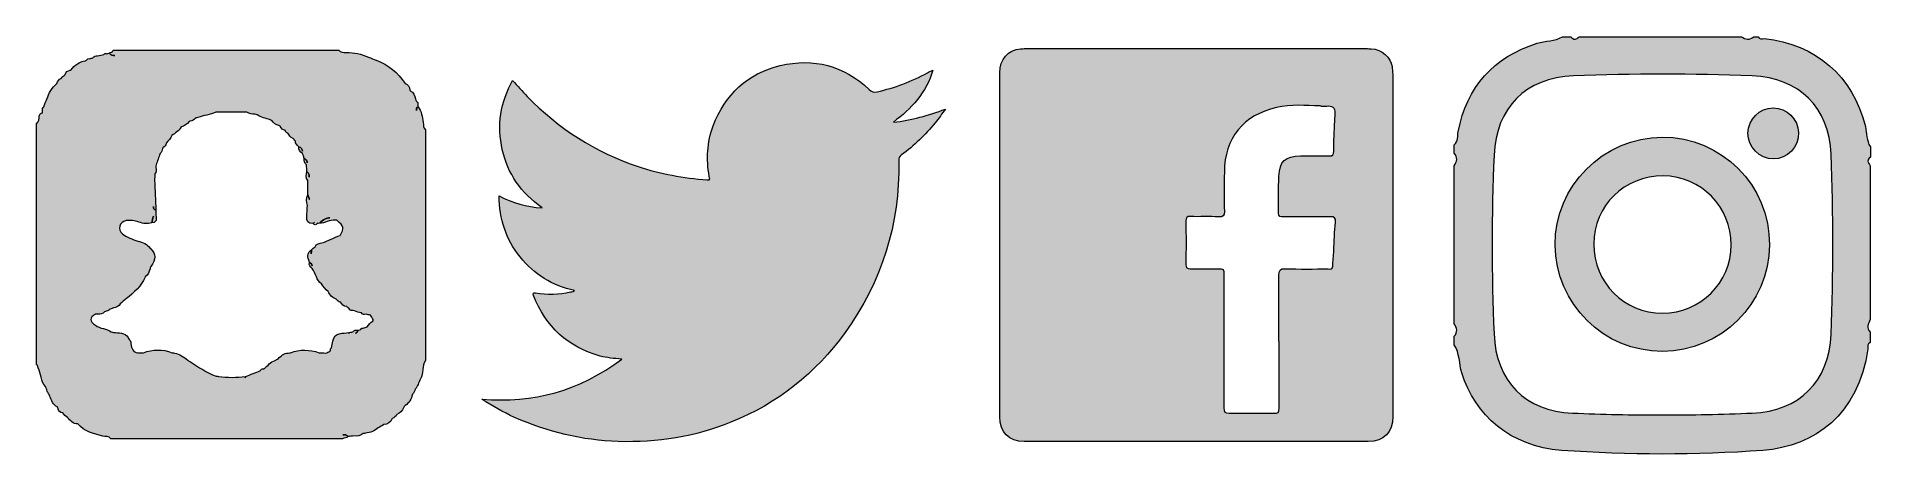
# Model space of a CAD drawing. Header units: inches. Extents: x 0.7 to 11, y 4.6 to 7.
import ezdxf

# ---------------------------------------------------------------- set-up
doc = ezdxf.new("R2010")
doc.units = ezdxf.units.IN
doc.header["$MEASUREMENT"] = 0
doc.layers.add('Layer 1', color=7, linetype='Continuous')

# ---------------------------------------------------------------- blocks, each defined once
blk = doc.blocks.new('block 2')
at = {"layer": 'Layer 1', "true_color": 0xffffff}
h = blk.add_hatch(color=7, dxfattribs=at)
h.dxf.hatch_style = 2
edge = h.paths.add_edge_path()
edge.add_spline(control_points=[(11.032, 6.322), (11.032, 6.342), (11.032, 6.361), (11.032, 6.381), (11.008, 6.415), (11.014, 6.457), (11.004, 6.494), (10.933, 6.779), (10.726, 6.958), (10.435, 6.989), (10.422, 6.99), (10.407, 6.982), (10.4, 7), (10.392, 7), (10.385, 7), (10.376, 7), (10.353, 6.979), (10.329, 6.985), (10.306, 7), (10.001, 7), (9.697, 7), (9.393, 7), (9.378, 6.985), (9.362, 6.979), (9.346, 7), (9.331, 7), (9.315, 7), (9.299, 7), (9.256, 6.972), (9.203, 6.978), (9.157, 6.963), (8.91, 6.885), (8.762, 6.719), (8.712, 6.465), (8.708, 6.44), (8.714, 6.411), (8.69, 6.392), (8.69, 6.376), (8.69, 6.361), (8.69, 6.344), (8.711, 6.321), (8.706, 6.297), (8.69, 6.274), (8.69, 5.978), (8.69, 5.681), (8.69, 5.385), (8.706, 5.361), (8.711, 5.338), (8.69, 5.314), (8.69, 5.299), (8.69, 5.283), (8.69, 5.267), (8.721, 5.218), (8.717, 5.161), (8.733, 5.108), (8.806, 4.871), (9.006, 4.693), (9.294, 4.672), (9.671, 4.646), (10.049, 4.644), (10.426, 4.672), (10.721, 4.694), (10.965, 4.875), (11.018, 5.244), (11.019, 5.257), (11.012, 5.272), (11.031, 5.279), (11.031, 5.299), (11.031, 5.318), (11.031, 5.338), (11.008, 5.361), (11.019, 5.385), (11.031, 5.408), (11.031, 5.697), (11.031, 5.986), (11.031, 6.274), (11.018, 6.292), (11.011, 6.307), (11.032, 6.322)], knot_values=[0, 0, 0, 0, 1, 1, 1, 2, 2, 2, 3, 3, 3, 4, 4, 4, 5, 5, 5, 6, 6, 6, 7, 7, 7, 8, 8, 8, 9, 9, 9, 10, 10, 10, 11, 11, 11, 12, 12, 12, 13, 13, 13, 14, 14, 14, 15, 15, 15, 16, 16, 16, 17, 17, 17, 18, 18, 18, 19, 19, 19, 20, 20, 20, 21, 21, 21, 22, 22, 22, 23, 23, 23, 24, 24, 24, 25, 25, 25, 26, 26, 26, 26], degree=3, periodic=1)
edge = h.paths.add_edge_path()
edge.add_spline(control_points=[(10.811, 5.326), (10.8, 5.06), (10.633, 4.893), (10.367, 4.882), (10.197, 4.875), (10.028, 4.871), (9.858, 4.872), (9.69, 4.871), (9.524, 4.875), (9.356, 4.882), (9.09, 4.893), (8.924, 5.061), (8.914, 5.328), (8.9, 5.663), (8.9, 5.997), (8.914, 6.333), (8.925, 6.601), (9.092, 6.769), (9.361, 6.779), (9.696, 6.793), (10.031, 6.793), (10.367, 6.779), (10.632, 6.768), (10.801, 6.603), (10.811, 6.338), (10.824, 6.001), (10.824, 5.664), (10.811, 5.326)], knot_values=[0, 0, 0, 0, 1, 1, 1, 2, 2, 2, 3, 3, 3, 4, 4, 4, 5, 5, 5, 6, 6, 6, 7, 7, 7, 8, 8, 8, 9, 9, 9, 9], degree=3, periodic=1)
h = blk.add_hatch(color=7, dxfattribs=at)
h.dxf.hatch_style = 2
edge = h.paths.add_edge_path()
edge.add_spline(control_points=[(10.486, 6.599), (10.408, 6.599), (10.344, 6.535), (10.343, 6.458), (10.342, 6.381), (10.41, 6.312), (10.486, 6.312), (10.564, 6.312), (10.631, 6.381), (10.628, 6.46), (10.626, 6.536), (10.562, 6.599), (10.486, 6.599)], knot_values=[0, 0, 0, 0, 1, 1, 1, 2, 2, 2, 3, 3, 3, 4, 4, 4, 4], degree=3, periodic=1)
h = blk.add_hatch(color=7, dxfattribs=at)
h.dxf.hatch_style = 2
edge = h.paths.add_edge_path()
edge.add_spline(control_points=[(9.861, 6.435), (9.528, 6.433), (9.256, 6.16), (9.258, 5.828), (9.262, 5.496), (9.531, 5.228), (9.862, 5.229), (10.194, 5.231), (10.461, 5.496), (10.464, 5.829), (10.467, 6.163), (10.194, 6.436), (9.861, 6.435)], knot_values=[0, 0, 0, 0, 1, 1, 1, 2, 2, 2, 3, 3, 3, 4, 4, 4, 4], degree=3, periodic=1)
edge = h.paths.add_edge_path()
edge.add_spline(control_points=[(9.862, 5.444), (9.646, 5.444), (9.475, 5.617), (9.475, 5.833), (9.475, 6.049), (9.649, 6.218), (9.867, 6.217), (10.079, 6.215), (10.249, 6.043), (10.249, 5.828), (10.249, 5.617), (10.076, 5.444), (9.862, 5.444)], knot_values=[0, 0, 0, 0, 1, 1, 1, 2, 2, 2, 3, 3, 3, 4, 4, 4, 4], degree=3, periodic=1)
at = {"layer": 'Layer 1', "lineweight": 0}
for points, knots in [([(11.032, 6.322), (11.032, 6.342), (11.032, 6.361), (11.032, 6.381), (11.008, 6.415), (11.014, 6.457), (11.004, 6.494), (10.933, 6.779), (10.726, 6.958), (10.435, 6.989), (10.422, 6.99), (10.407, 6.982), (10.4, 7), (10.392, 7), (10.385, 7), (10.376, 7), (10.353, 6.979), (10.329, 6.985), (10.306, 7), (10.001, 7), (9.697, 7), (9.393, 7), (9.378, 6.985), (9.362, 6.979), (9.346, 7), (9.331, 7), (9.315, 7), (9.299, 7), (9.256, 6.972), (9.203, 6.978), (9.157, 6.963), (8.91, 6.885), (8.762, 6.719), (8.712, 6.465), (8.708, 6.44), (8.714, 6.411), (8.69, 6.392), (8.69, 6.376), (8.69, 6.361), (8.69, 6.344), (8.711, 6.321), (8.706, 6.297), (8.69, 6.274), (8.69, 5.978), (8.69, 5.681), (8.69, 5.385), (8.706, 5.361), (8.711, 5.338), (8.69, 5.314), (8.69, 5.299), (8.69, 5.283), (8.69, 5.267), (8.721, 5.218), (8.717, 5.161), (8.733, 5.108), (8.806, 4.871), (9.006, 4.693), (9.294, 4.672), (9.671, 4.646), (10.049, 4.644), (10.426, 4.672), (10.721, 4.694), (10.965, 4.875), (11.018, 5.244), (11.019, 5.257), (11.012, 5.272), (11.031, 5.279), (11.031, 5.299), (11.031, 5.318), (11.031, 5.338), (11.008, 5.361), (11.019, 5.385), (11.031, 5.408), (11.031, 5.697), (11.031, 5.986), (11.031, 6.274), (11.018, 6.292), (11.011, 6.307), (11.032, 6.322)], [0, 0, 0, 0, 1, 1, 1, 2, 2, 2, 3, 3, 3, 4, 4, 4, 5, 5, 5, 6, 6, 6, 7, 7, 7, 8, 8, 8, 9, 9, 9, 10, 10, 10, 11, 11, 11, 12, 12, 12, 13, 13, 13, 14, 14, 14, 15, 15, 15, 16, 16, 16, 17, 17, 17, 18, 18, 18, 19, 19, 19, 20, 20, 20, 21, 21, 21, 22, 22, 22, 23, 23, 23, 24, 24, 24, 25, 25, 25, 26, 26, 26, 26]), ([(10.811, 5.326), (10.8, 5.06), (10.633, 4.893), (10.367, 4.882), (10.197, 4.875), (10.028, 4.871), (9.858, 4.872), (9.69, 4.871), (9.524, 4.875), (9.356, 4.882), (9.09, 4.893), (8.924, 5.061), (8.914, 5.328), (8.9, 5.663), (8.9, 5.997), (8.914, 6.333), (8.925, 6.601), (9.092, 6.769), (9.361, 6.779), (9.696, 6.793), (10.031, 6.793), (10.367, 6.779), (10.632, 6.768), (10.801, 6.603), (10.811, 6.338), (10.824, 6.001), (10.824, 5.664), (10.811, 5.326)], [0, 0, 0, 0, 1, 1, 1, 2, 2, 2, 3, 3, 3, 4, 4, 4, 5, 5, 5, 6, 6, 6, 7, 7, 7, 8, 8, 8, 9, 9, 9, 9]), ([(10.486, 6.599), (10.408, 6.599), (10.344, 6.535), (10.343, 6.458), (10.342, 6.381), (10.41, 6.312), (10.486, 6.312), (10.564, 6.312), (10.631, 6.381), (10.628, 6.46), (10.626, 6.536), (10.562, 6.599), (10.486, 6.599)], [0, 0, 0, 0, 1, 1, 1, 2, 2, 2, 3, 3, 3, 4, 4, 4, 4]), ([(9.861, 6.435), (9.528, 6.433), (9.256, 6.16), (9.258, 5.828), (9.262, 5.496), (9.531, 5.228), (9.862, 5.229), (10.194, 5.231), (10.461, 5.496), (10.464, 5.829), (10.467, 6.163), (10.194, 6.436), (9.861, 6.435)], [0, 0, 0, 0, 1, 1, 1, 2, 2, 2, 3, 3, 3, 4, 4, 4, 4]), ([(9.862, 5.444), (9.646, 5.444), (9.475, 5.617), (9.475, 5.833), (9.475, 6.049), (9.649, 6.218), (9.867, 6.217), (10.079, 6.215), (10.249, 6.043), (10.249, 5.828), (10.249, 5.617), (10.076, 5.444), (9.862, 5.444)], [0, 0, 0, 0, 1, 1, 1, 2, 2, 2, 3, 3, 3, 4, 4, 4, 4])]:
    blk.add_open_spline(points, degree=3, knots=knots, dxfattribs=at)

msp = doc.modelspace()

# ---------------------------------------------------------------- hatches: boundary and pattern name
at = {"layer": 'Layer 1', "true_color": 0xffffff}
h = msp.add_hatch(color=7, dxfattribs=at)
h.dxf.hatch_style = 2
edge = h.paths.add_edge_path()
edge.add_spline(control_points=[(2.886, 6.518), (2.881, 6.549), (2.878, 6.581), (2.858, 6.606), (2.85, 6.6), (2.847, 6.592), (2.849, 6.585), (2.847, 6.592), (2.85, 6.6), (2.858, 6.606), (2.857, 6.61), (2.856, 6.615), (2.856, 6.619), (2.857, 6.626), (2.857, 6.633), (2.849, 6.636), (2.847, 6.64), (2.844, 6.646), (2.843, 6.65), (2.839, 6.669), (2.833, 6.686), (2.814, 6.696), (2.814, 6.697), (2.814, 6.699), (2.812, 6.7), (2.812, 6.719), (2.8, 6.729), (2.785, 6.737), (2.785, 6.737), (2.785, 6.737), (2.785, 6.737), (2.744, 6.797), (2.692, 6.843), (2.622, 6.867), (2.608, 6.872), (2.593, 6.879), (2.579, 6.885), (2.539, 6.903), (2.497, 6.911), (2.454, 6.911), (2.439, 6.911), (2.422, 6.911), (2.411, 6.925), (1.987, 6.925), (1.565, 6.925), (1.142, 6.925), (1.14, 6.911), (1.126, 6.914), (1.119, 6.907), (1.128, 6.894), (1.14, 6.893), (1.151, 6.894), (1.14, 6.893), (1.128, 6.894), (1.119, 6.907), (1.115, 6.906), (1.11, 6.906), (1.106, 6.904), (1.1, 6.906), (1.094, 6.906), (1.09, 6.9), (1.078, 6.897), (1.065, 6.894), (1.053, 6.892), (1.042, 6.893), (1.033, 6.89), (1.028, 6.881), (1.022, 6.879), (1.015, 6.878), (1.01, 6.876), (1.001, 6.878), (0.996, 6.874), (0.992, 6.867), (0.989, 6.867), (0.987, 6.865), (0.985, 6.865), (0.953, 6.857), (0.924, 6.842), (0.904, 6.812), (0.903, 6.812), (0.901, 6.812), (0.9, 6.811), (0.885, 6.81), (0.876, 6.8), (0.871, 6.787), (0.864, 6.781), (0.857, 6.774), (0.849, 6.765), (0.836, 6.76), (0.828, 6.751), (0.825, 6.737), (0.825, 6.737), (0.825, 6.737), (0.825, 6.737), (0.796, 6.714), (0.781, 6.682), (0.768, 6.649), (0.762, 6.635), (0.757, 6.619), (0.751, 6.606), (0.744, 6.6), (0.743, 6.593), (0.744, 6.585), (0.744, 6.581), (0.743, 6.576), (0.743, 6.572), (0.733, 6.571), (0.728, 6.565), (0.726, 6.554), (0.724, 6.539), (0.724, 6.522), (0.711, 6.51), (0.711, 6.057), (0.711, 5.606), (0.711, 5.153), (0.718, 5.15), (0.717, 5.143), (0.719, 5.137), (0.736, 5.104), (0.733, 5.062), (0.76, 5.032), (0.764, 5.024), (0.767, 5.015), (0.771, 5.006), (0.769, 5.001), (0.772, 4.997), (0.776, 4.996), (0.779, 4.989), (0.783, 4.983), (0.786, 4.976), (0.794, 4.953), (0.801, 4.928), (0.828, 4.917), (0.828, 4.914), (0.829, 4.912), (0.831, 4.911), (0.832, 4.893), (0.842, 4.885), (0.858, 4.883), (0.864, 4.872), (0.874, 4.865), (0.885, 4.858), (0.9, 4.84), (0.915, 4.821), (0.943, 4.821), (0.943, 4.821), (0.943, 4.821), (0.943, 4.821), (0.981, 4.778), (1.031, 4.765), (1.083, 4.753), (1.099, 4.749), (1.118, 4.754), (1.128, 4.737), (1.562, 4.737), (1.999, 4.737), (2.433, 4.737), (2.442, 4.746), (2.457, 4.739), (2.462, 4.75), (2.456, 4.76), (2.446, 4.761), (2.435, 4.76), (2.444, 4.761), (2.454, 4.761), (2.462, 4.75), (2.474, 4.751), (2.486, 4.753), (2.497, 4.754), (2.517, 4.751), (2.533, 4.754), (2.549, 4.767), (2.553, 4.768), (2.558, 4.768), (2.562, 4.769), (2.589, 4.772), (2.614, 4.781), (2.633, 4.799), (2.644, 4.804), (2.656, 4.811), (2.665, 4.817), (2.688, 4.819), (2.703, 4.831), (2.712, 4.851), (2.725, 4.856), (2.732, 4.864), (2.739, 4.875), (2.757, 4.882), (2.769, 4.894), (2.776, 4.912), (2.779, 4.917), (2.782, 4.921), (2.785, 4.925), (2.81, 4.939), (2.819, 4.961), (2.826, 4.988), (2.833, 4.996), (2.84, 5.006), (2.842, 5.017), (2.857, 5.032), (2.86, 5.054), (2.871, 5.074), (2.889, 5.107), (2.878, 5.146), (2.899, 5.178), (2.899, 5.611), (2.899, 6.043), (2.899, 6.476), (2.887, 6.486), (2.889, 6.503), (2.886, 6.518)], knot_values=[0, 0, 0, 0, 1, 1, 1, 2, 2, 2, 3, 3, 3, 4, 4, 4, 5, 5, 5, 6, 6, 6, 7, 7, 7, 8, 8, 8, 9, 9, 9, 10, 10, 10, 11, 11, 11, 12, 12, 12, 13, 13, 13, 14, 14, 14, 15, 15, 15, 16, 16, 16, 17, 17, 17, 18, 18, 18, 19, 19, 19, 20, 20, 20, 21, 21, 21, 22, 22, 22, 23, 23, 23, 24, 24, 24, 25, 25, 25, 26, 26, 26, 27, 27, 27, 28, 28, 28, 29, 29, 29, 30, 30, 30, 31, 31, 31, 32, 32, 32, 33, 33, 33, 34, 34, 34, 35, 35, 35, 36, 36, 36, 37, 37, 37, 38, 38, 38, 39, 39, 39, 40, 40, 40, 41, 41, 41, 42, 42, 42, 43, 43, 43, 44, 44, 44, 45, 45, 45, 46, 46, 46, 47, 47, 47, 48, 48, 48, 49, 49, 49, 50, 50, 50, 51, 51, 51, 52, 52, 52, 53, 53, 53, 54, 54, 54, 55, 55, 55, 56, 56, 56, 57, 57, 57, 58, 58, 58, 59, 59, 59, 60, 60, 60, 61, 61, 61, 62, 62, 62, 63, 63, 63, 64, 64, 64, 65, 65, 65, 66, 66, 66, 67, 67, 67, 68, 68, 68, 69, 69, 69, 70, 70, 70, 70], degree=3, periodic=1)
edge = h.paths.add_edge_path()
edge.add_spline(control_points=[(2.549, 5.36), (2.549, 5.36), (2.549, 5.36), (2.549, 5.36), (2.543, 5.361), (2.537, 5.36), (2.535, 5.353), (2.531, 5.351), (2.525, 5.35), (2.521, 5.349), (2.517, 5.34), (2.512, 5.331), (2.506, 5.331), (2.512, 5.332), (2.517, 5.34), (2.521, 5.349), (2.508, 5.351), (2.499, 5.347), (2.49, 5.339), (2.483, 5.337), (2.476, 5.336), (2.469, 5.335), (2.469, 5.333), (2.469, 5.331), (2.468, 5.329), (2.468, 5.331), (2.469, 5.333), (2.469, 5.335), (2.435, 5.328), (2.388, 5.342), (2.378, 5.286), (2.375, 5.274), (2.374, 5.261), (2.371, 5.249), (2.371, 5.249), (2.371, 5.249), (2.371, 5.249), (2.365, 5.246), (2.364, 5.24), (2.364, 5.235), (2.362, 5.233), (2.362, 5.232), (2.362, 5.231), (2.362, 5.231), (2.362, 5.231), (2.362, 5.231), (2.354, 5.226), (2.346, 5.222), (2.337, 5.219), (2.325, 5.221), (2.314, 5.221), (2.301, 5.222), (2.301, 5.222), (2.301, 5.222), (2.301, 5.222), (2.247, 5.239), (2.193, 5.243), (2.14, 5.222), (2.136, 5.221), (2.131, 5.221), (2.126, 5.219), (2.126, 5.219), (2.126, 5.219), (2.126, 5.219), (2.103, 5.219), (2.086, 5.204), (2.071, 5.188), (2.065, 5.185), (2.058, 5.181), (2.053, 5.178), (2.053, 5.178), (2.053, 5.178), (2.053, 5.178), (2.028, 5.169), (2.011, 5.15), (1.993, 5.133), (1.992, 5.133), (1.99, 5.133), (1.989, 5.132), (1.989, 5.132), (1.989, 5.132), (1.989, 5.132), (1.979, 5.133), (1.974, 5.129), (1.971, 5.121), (1.943, 5.11), (1.915, 5.099), (1.887, 5.088), (1.886, 5.086), (1.886, 5.083), (1.885, 5.081), (1.886, 5.083), (1.886, 5.085), (1.887, 5.088), (1.836, 5.081), (1.785, 5.082), (1.735, 5.088), (1.731, 5.089), (1.725, 5.089), (1.721, 5.09), (1.721, 5.09), (1.721, 5.09), (1.721, 5.09), (1.668, 5.11), (1.622, 5.14), (1.576, 5.171), (1.571, 5.174), (1.567, 5.176), (1.561, 5.179), (1.561, 5.179), (1.561, 5.179), (1.561, 5.179), (1.54, 5.2), (1.515, 5.213), (1.487, 5.219), (1.483, 5.221), (1.478, 5.221), (1.474, 5.222), (1.474, 5.222), (1.474, 5.222), (1.474, 5.222), (1.419, 5.244), (1.365, 5.24), (1.312, 5.222), (1.306, 5.222), (1.299, 5.221), (1.29, 5.221), (1.29, 5.221), (1.29, 5.221), (1.29, 5.221), (1.261, 5.219), (1.249, 5.236), (1.243, 5.263), (1.24, 5.275), (1.244, 5.29), (1.231, 5.297), (1.229, 5.301), (1.228, 5.304), (1.226, 5.308), (1.226, 5.308), (1.226, 5.308), (1.226, 5.308), (1.206, 5.337), (1.174, 5.332), (1.144, 5.336), (1.14, 5.337), (1.135, 5.337), (1.131, 5.339), (1.131, 5.339), (1.131, 5.339), (1.131, 5.339), (1.104, 5.357), (1.069, 5.357), (1.042, 5.376), (1.007, 5.401), (1.007, 5.417), (1.042, 5.438), (1.046, 5.438), (1.051, 5.439), (1.056, 5.439), (1.069, 5.436), (1.083, 5.44), (1.093, 5.451), (1.1, 5.454), (1.107, 5.457), (1.115, 5.46), (1.115, 5.46), (1.115, 5.46), (1.115, 5.46), (1.118, 5.463), (1.122, 5.464), (1.125, 5.467), (1.132, 5.469), (1.139, 5.472), (1.144, 5.474), (1.144, 5.474), (1.144, 5.474), (1.144, 5.474), (1.16, 5.478), (1.174, 5.481), (1.181, 5.497), (1.193, 5.507), (1.204, 5.517), (1.217, 5.526), (1.217, 5.526), (1.217, 5.526), (1.217, 5.526), (1.258, 5.56), (1.299, 5.596), (1.321, 5.647), (1.321, 5.647), (1.322, 5.649), (1.322, 5.649), (1.322, 5.649), (1.322, 5.649), (1.322, 5.649), (1.339, 5.66), (1.343, 5.676), (1.349, 5.694), (1.35, 5.699), (1.351, 5.701), (1.353, 5.706), (1.353, 5.706), (1.353, 5.706), (1.353, 5.706), (1.383, 5.746), (1.383, 5.778), (1.354, 5.806), (1.353, 5.807), (1.353, 5.808), (1.35, 5.808), (1.35, 5.808), (1.35, 5.808), (1.35, 5.808), (1.335, 5.833), (1.307, 5.842), (1.281, 5.85), (1.25, 5.86), (1.218, 5.869), (1.193, 5.892), (1.179, 5.903), (1.175, 5.918), (1.179, 5.933), (1.183, 5.951), (1.197, 5.961), (1.215, 5.965), (1.239, 5.969), (1.262, 5.964), (1.286, 5.957), (1.31, 5.947), (1.335, 5.947), (1.36, 5.953), (1.364, 5.965), (1.362, 5.979), (1.368, 5.99), (1.362, 5.979), (1.364, 5.965), (1.36, 5.953), (1.397, 5.956), (1.381, 5.983), (1.382, 6.003), (1.382, 6.01), (1.382, 6.017), (1.382, 6.024), (1.368, 6.026), (1.368, 6.035), (1.368, 6.044), (1.368, 6.035), (1.368, 6.026), (1.382, 6.024), (1.379, 6.079), (1.378, 6.136), (1.375, 6.192), (1.375, 6.204), (1.376, 6.215), (1.376, 6.228), (1.376, 6.228), (1.376, 6.228), (1.376, 6.228), (1.386, 6.239), (1.385, 6.251), (1.382, 6.264), (1.382, 6.268), (1.383, 6.274), (1.383, 6.278), (1.383, 6.278), (1.383, 6.278), (1.383, 6.278), (1.39, 6.299), (1.399, 6.321), (1.406, 6.342), (1.406, 6.342), (1.406, 6.342), (1.406, 6.342), (1.406, 6.342), (1.406, 6.342), (1.406, 6.342), (1.415, 6.349), (1.419, 6.36), (1.419, 6.371), (1.421, 6.372), (1.422, 6.374), (1.421, 6.375), (1.421, 6.375), (1.421, 6.375), (1.421, 6.375), (1.432, 6.381), (1.44, 6.388), (1.44, 6.401), (1.45, 6.417), (1.467, 6.426), (1.472, 6.444), (1.472, 6.444), (1.472, 6.444), (1.472, 6.444), (1.49, 6.458), (1.512, 6.469), (1.524, 6.492), (1.524, 6.492), (1.525, 6.493), (1.525, 6.493), (1.525, 6.493), (1.525, 6.493), (1.525, 6.493), (1.543, 6.497), (1.557, 6.507), (1.569, 6.522), (1.571, 6.522), (1.572, 6.522), (1.574, 6.524), (1.574, 6.524), (1.574, 6.524), (1.574, 6.524), (1.587, 6.525), (1.599, 6.531), (1.607, 6.543), (1.611, 6.544), (1.614, 6.544), (1.618, 6.546), (1.618, 6.546), (1.618, 6.546), (1.618, 6.546), (1.651, 6.556), (1.687, 6.56), (1.719, 6.575), (1.778, 6.575), (1.836, 6.575), (1.894, 6.575), (1.894, 6.575), (1.894, 6.575), (1.894, 6.575), (1.908, 6.565), (1.924, 6.563), (1.939, 6.564), (1.943, 6.563), (1.949, 6.563), (1.953, 6.561), (1.953, 6.561), (1.953, 6.561), (1.953, 6.561), (1.974, 6.543), (2.001, 6.542), (2.025, 6.532), (2.028, 6.531), (2.032, 6.529), (2.035, 6.528), (2.035, 6.528), (2.035, 6.528), (2.035, 6.528), (2.044, 6.514), (2.058, 6.504), (2.075, 6.501), (2.078, 6.5), (2.081, 6.497), (2.082, 6.496), (2.082, 6.496), (2.082, 6.496), (2.082, 6.496), (2.087, 6.483), (2.097, 6.475), (2.111, 6.472), (2.112, 6.464), (2.117, 6.46), (2.125, 6.458), (2.125, 6.458), (2.125, 6.458), (2.125, 6.458), (2.132, 6.446), (2.137, 6.432), (2.154, 6.428), (2.156, 6.425), (2.157, 6.424), (2.16, 6.421), (2.16, 6.421), (2.16, 6.421), (2.16, 6.421), (2.162, 6.418), (2.164, 6.415), (2.167, 6.413), (2.168, 6.399), (2.175, 6.389), (2.186, 6.381), (2.201, 6.376), (2.206, 6.367), (2.207, 6.356), (2.206, 6.367), (2.201, 6.378), (2.186, 6.381), (2.186, 6.365), (2.192, 6.351), (2.207, 6.343), (2.208, 6.34), (2.21, 6.336), (2.212, 6.333), (2.212, 6.333), (2.212, 6.333), (2.212, 6.333), (2.214, 6.328), (2.215, 6.321), (2.217, 6.315), (2.228, 6.308), (2.235, 6.301), (2.233, 6.29), (2.235, 6.301), (2.228, 6.31), (2.217, 6.315), (2.215, 6.301), (2.219, 6.289), (2.229, 6.278), (2.231, 6.265), (2.231, 6.254), (2.232, 6.242), (2.244, 6.232), (2.247, 6.221), (2.244, 6.21), (2.246, 6.221), (2.243, 6.232), (2.232, 6.242), (2.229, 6.224), (2.225, 6.207), (2.237, 6.19), (2.237, 6.164), (2.237, 6.136), (2.237, 6.11), (2.24, 6.103), (2.243, 6.097), (2.244, 6.09), (2.244, 6.088), (2.246, 6.085), (2.246, 6.083), (2.246, 6.086), (2.244, 6.089), (2.244, 6.09), (2.243, 6.097), (2.24, 6.103), (2.237, 6.11), (2.225, 6.09), (2.231, 6.071), (2.235, 6.05), (2.233, 6.029), (2.233, 6.008), (2.231, 5.989), (2.228, 5.961), (2.239, 5.949), (2.267, 5.949), (2.269, 5.953), (2.272, 5.954), (2.275, 5.956), (2.272, 5.954), (2.269, 5.953), (2.267, 5.949), (2.274, 5.94), (2.282, 5.94), (2.289, 5.949), (2.293, 5.949), (2.299, 5.95), (2.303, 5.95), (2.324, 5.971), (2.343, 5.981), (2.361, 5.981), (2.343, 5.981), (2.324, 5.971), (2.303, 5.95), (2.333, 5.947), (2.36, 5.972), (2.392, 5.968), (2.394, 5.968), (2.399, 5.968), (2.401, 5.967), (2.401, 5.967), (2.401, 5.967), (2.401, 5.967), (2.442, 5.932), (2.443, 5.924), (2.419, 5.882), (2.419, 5.882), (2.419, 5.882), (2.419, 5.882), (2.385, 5.871), (2.353, 5.851), (2.317, 5.84), (2.303, 5.836), (2.285, 5.836), (2.278, 5.818), (2.271, 5.813), (2.265, 5.807), (2.258, 5.801), (2.257, 5.794), (2.256, 5.786), (2.256, 5.779), (2.257, 5.786), (2.258, 5.794), (2.258, 5.801), (2.237, 5.786), (2.232, 5.767), (2.243, 5.743), (2.244, 5.739), (2.244, 5.733), (2.246, 5.729), (2.256, 5.725), (2.261, 5.719), (2.262, 5.711), (2.261, 5.719), (2.256, 5.725), (2.246, 5.729), (2.243, 5.714), (2.251, 5.704), (2.262, 5.696), (2.271, 5.681), (2.279, 5.664), (2.287, 5.649), (2.29, 5.632), (2.3, 5.618), (2.315, 5.61), (2.324, 5.593), (2.337, 5.579), (2.351, 5.567), (2.351, 5.567), (2.351, 5.567), (2.351, 5.567), (2.361, 5.546), (2.375, 5.531), (2.397, 5.524), (2.403, 5.514), (2.411, 5.508), (2.422, 5.507), (2.422, 5.507), (2.422, 5.507), (2.422, 5.507), (2.431, 5.494), (2.437, 5.481), (2.456, 5.481), (2.46, 5.478), (2.464, 5.475), (2.468, 5.472), (2.468, 5.472), (2.468, 5.472), (2.468, 5.472), (2.472, 5.454), (2.487, 5.46), (2.5, 5.458), (2.511, 5.449), (2.526, 5.449), (2.539, 5.447), (2.539, 5.447), (2.539, 5.447), (2.539, 5.447), (2.544, 5.436), (2.554, 5.435), (2.565, 5.438), (2.574, 5.436), (2.582, 5.435), (2.59, 5.433), (2.59, 5.433), (2.59, 5.433), (2.59, 5.433), (2.596, 5.425), (2.6, 5.417), (2.606, 5.408), (2.606, 5.406), (2.606, 5.403), (2.604, 5.399), (2.604, 5.399), (2.604, 5.399), (2.604, 5.399), (2.59, 5.392), (2.581, 5.381), (2.572, 5.367), (2.562, 5.365), (2.556, 5.363), (2.549, 5.36)], knot_values=[0, 0, 0, 0, 1, 1, 1, 2, 2, 2, 3, 3, 3, 4, 4, 4, 5, 5, 5, 6, 6, 6, 7, 7, 7, 8, 8, 8, 9, 9, 9, 10, 10, 10, 11, 11, 11, 12, 12, 12, 13, 13, 13, 14, 14, 14, 15, 15, 15, 16, 16, 16, 17, 17, 17, 18, 18, 18, 19, 19, 19, 20, 20, 20, 21, 21, 21, 22, 22, 22, 23, 23, 23, 24, 24, 24, 25, 25, 25, 26, 26, 26, 27, 27, 27, 28, 28, 28, 29, 29, 29, 30, 30, 30, 31, 31, 31, 32, 32, 32, 33, 33, 33, 34, 34, 34, 35, 35, 35, 36, 36, 36, 37, 37, 37, 38, 38, 38, 39, 39, 39, 40, 40, 40, 41, 41, 41, 42, 42, 42, 43, 43, 43, 44, 44, 44, 45, 45, 45, 46, 46, 46, 47, 47, 47, 48, 48, 48, 49, 49, 49, 50, 50, 50, 51, 51, 51, 52, 52, 52, 53, 53, 53, 54, 54, 54, 55, 55, 55, 56, 56, 56, 57, 57, 57, 58, 58, 58, 59, 59, 59, 60, 60, 60, 61, 61, 61, 62, 62, 62, 63, 63, 63, 64, 64, 64, 65, 65, 65, 66, 66, 66, 67, 67, 67, 68, 68, 68, 69, 69, 69, 70, 70, 70, 71, 71, 71, 72, 72, 72, 73, 73, 73, 74, 74, 74, 75, 75, 75, 76, 76, 76, 77, 77, 77, 78, 78, 78, 79, 79, 79, 80, 80, 80, 81, 81, 81, 82, 82, 82, 83, 83, 83, 84, 84, 84, 85, 85, 85, 86, 86, 86, 87, 87, 87, 88, 88, 88, 89, 89, 89, 90, 90, 90, 91, 91, 91, 92, 92, 92, 93, 93, 93, 94, 94, 94, 95, 95, 95, 96, 96, 96, 97, 97, 97, 98, 98, 98, 99, 99, 99, 100, 100, 100, 101, 101, 101, 102, 102, 102, 103, 103, 103, 104, 104, 104, 105, 105, 105, 106, 106, 106, 107, 107, 107, 108, 108, 108, 109, 109, 109, 110, 110, 110, 111, 111, 111, 112, 112, 112, 113, 113, 113, 114, 114, 114, 115, 115, 115, 116, 116, 116, 117, 117, 117, 118, 118, 118, 119, 119, 119, 120, 120, 120, 121, 121, 121, 122, 122, 122, 123, 123, 123, 124, 124, 124, 125, 125, 125, 126, 126, 126, 127, 127, 127, 128, 128, 128, 129, 129, 129, 130, 130, 130, 131, 131, 131, 132, 132, 132, 133, 133, 133, 134, 134, 134, 135, 135, 135, 136, 136, 136, 137, 137, 137, 138, 138, 138, 139, 139, 139, 140, 140, 140, 141, 141, 141, 142, 142, 142, 143, 143, 143, 144, 144, 144, 145, 145, 145, 146, 146, 146, 147, 147, 147, 148, 148, 148, 149, 149, 149, 150, 150, 150, 151, 151, 151, 152, 152, 152, 153, 153, 153, 154, 154, 154, 155, 155, 155, 156, 156, 156, 157, 157, 157, 158, 158, 158, 159, 159, 159, 160, 160, 160, 161, 161, 161, 162, 162, 162, 163, 163, 163, 164, 164, 164, 165, 165, 165, 166, 166, 166, 167, 167, 167, 168, 168, 168, 169, 169, 169, 170, 170, 170, 171, 171, 171, 172, 172, 172, 173, 173, 173, 174, 174, 174, 175, 175, 175, 176, 176, 176, 177, 177, 177, 178, 178, 178, 179, 179, 179, 180, 180, 180, 181, 181, 181, 182, 182, 182, 183, 183, 183, 184, 184, 184, 185, 185, 185, 186, 186, 186, 187, 187, 187, 188, 188, 188, 189, 189, 189, 190, 190, 190, 190], degree=3, periodic=1)
h = msp.add_hatch(color=7, dxfattribs=at)
h.dxf.hatch_style = 2
edge = h.paths.add_edge_path()
edge.add_spline(control_points=[(8.34, 6.833), (8.333, 6.879), (8.285, 6.932), (8.222, 6.932), (8.214, 6.932), (8.204, 6.933), (8.196, 6.933), (7.556, 6.933), (6.915, 6.933), (6.275, 6.933), (6.267, 6.933), (6.257, 6.932), (6.249, 6.932), (6.178, 6.926), (6.132, 6.874), (6.132, 6.797), (6.132, 6.151), (6.132, 5.507), (6.132, 4.861), (6.132, 4.775), (6.183, 4.722), (6.269, 4.722), (6.915, 4.722), (7.56, 4.722), (8.206, 4.722), (8.294, 4.722), (8.344, 4.774), (8.344, 4.862), (8.344, 5.504), (8.344, 6.147), (8.344, 6.789), (8.343, 6.804), (8.342, 6.819), (8.34, 6.833)], knot_values=[0, 0, 0, 0, 1, 1, 1, 2, 2, 2, 3, 3, 3, 4, 4, 4, 5, 5, 5, 6, 6, 6, 7, 7, 7, 8, 8, 8, 9, 9, 9, 10, 10, 10, 11, 11, 11, 11], degree=3, periodic=1)
edge = h.paths.add_edge_path()
edge.add_spline(control_points=[(8.021, 5.956), (8.015, 5.903), (8.015, 5.849), (8.012, 5.796), (8.011, 5.767), (8.007, 5.737), (8.006, 5.708), (8.004, 5.689), (7.992, 5.693), (7.981, 5.693), (7.9, 5.693), (7.819, 5.692), (7.739, 5.694), (7.708, 5.696), (7.703, 5.685), (7.703, 5.657), (7.704, 5.533), (7.703, 5.41), (7.703, 5.286), (7.703, 5.286), (7.703, 5.286), (7.704, 5.286), (7.704, 5.161), (7.704, 5.035), (7.704, 4.91), (7.704, 4.887), (7.699, 4.879), (7.675, 4.881), (7.592, 4.882), (7.507, 4.882), (7.424, 4.881), (7.399, 4.881), (7.393, 4.889), (7.393, 4.912), (7.394, 5.161), (7.394, 5.408), (7.394, 5.657), (7.394, 5.694), (7.394, 5.694), (7.356, 5.694), (7.306, 5.694), (7.254, 5.694), (7.204, 5.694), (7.186, 5.694), (7.179, 5.699), (7.179, 5.718), (7.181, 5.8), (7.181, 5.882), (7.179, 5.964), (7.179, 5.983), (7.186, 5.989), (7.204, 5.988), (7.258, 5.986), (7.311, 5.989), (7.365, 5.986), (7.389, 5.985), (7.396, 5.993), (7.396, 6.015), (7.394, 6.089), (7.394, 6.163), (7.396, 6.238), (7.397, 6.429), (7.504, 6.56), (7.69, 6.601), (7.771, 6.619), (7.853, 6.614), (7.935, 6.61), (7.938, 6.61), (7.94, 6.61), (7.943, 6.608), (7.968, 6.604), (8.001, 6.617), (8.014, 6.596), (8.025, 6.579), (8.018, 6.549), (8.017, 6.525), (8.015, 6.468), (8.012, 6.413), (8.012, 6.356), (8.012, 6.336), (8.007, 6.329), (7.986, 6.329), (7.932, 6.331), (7.879, 6.331), (7.825, 6.329), (7.739, 6.329), (7.706, 6.299), (7.703, 6.214), (7.7, 6.144), (7.703, 6.076), (7.701, 6.007), (7.701, 5.986), (7.712, 5.986), (7.728, 5.986), (7.815, 5.986), (7.903, 5.986), (7.99, 5.986), (8.017, 5.988), (8.024, 5.982), (8.021, 5.956)], knot_values=[0, 0, 0, 0, 1, 1, 1, 2, 2, 2, 3, 3, 3, 4, 4, 4, 5, 5, 5, 6, 6, 6, 7, 7, 7, 8, 8, 8, 9, 9, 9, 10, 10, 10, 11, 11, 11, 12, 12, 12, 13, 13, 13, 14, 14, 14, 15, 15, 15, 16, 16, 16, 17, 17, 17, 18, 18, 18, 19, 19, 19, 20, 20, 20, 21, 21, 21, 22, 22, 22, 23, 23, 23, 24, 24, 24, 25, 25, 25, 26, 26, 26, 27, 27, 27, 28, 28, 28, 29, 29, 29, 30, 30, 30, 31, 31, 31, 32, 32, 32, 33, 33, 33, 33], degree=3, periodic=1)
h = msp.add_hatch(color=7, dxfattribs=at)
h.dxf.hatch_style = 2
edge = h.paths.add_edge_path()
edge.add_spline(control_points=[(5.668, 6.646), (5.707, 6.694), (5.737, 6.749), (5.756, 6.812), (5.743, 6.806), (5.733, 6.801), (5.725, 6.797), (5.636, 6.747), (5.54, 6.712), (5.442, 6.69), (5.422, 6.686), (5.411, 6.69), (5.397, 6.703), (5.254, 6.836), (5.085, 6.883), (4.896, 6.837), (4.712, 6.792), (4.587, 6.676), (4.519, 6.499), (4.485, 6.406), (4.479, 6.31), (4.497, 6.214), (4.499, 6.204), (4.506, 6.193), (4.485, 6.194), (4.351, 6.204), (4.222, 6.228), (4.096, 6.269), (3.856, 6.35), (3.649, 6.482), (3.472, 6.664), (3.444, 6.693), (3.418, 6.724), (3.39, 6.754), (3.322, 6.631), (3.301, 6.501), (3.332, 6.365), (3.362, 6.229), (3.437, 6.122), (3.556, 6.037), (3.467, 6.042), (3.389, 6.064), (3.314, 6.104), (3.314, 5.974), (3.353, 5.86), (3.432, 5.761), (3.511, 5.662), (3.614, 5.6), (3.739, 5.571), (3.733, 5.568), (3.732, 5.568), (3.731, 5.567), (3.726, 5.565), (3.721, 5.564), (3.715, 5.564), (3.65, 5.55), (3.585, 5.547), (3.519, 5.558), (3.506, 5.561), (3.503, 5.558), (3.508, 5.544), (3.576, 5.368), (3.701, 5.254), (3.883, 5.203), (3.921, 5.193), (3.96, 5.189), (4.004, 5.186), (3.767, 5.007), (3.506, 4.935), (3.217, 4.961), (3.275, 4.921), (3.337, 4.887), (3.401, 4.858), (3.587, 4.775), (3.782, 4.729), (3.985, 4.722), (4.204, 4.715), (4.417, 4.749), (4.619, 4.831), (4.882, 4.936), (5.096, 5.106), (5.261, 5.335), (5.468, 5.624), (5.571, 5.944), (5.563, 6.301), (5.563, 6.317), (5.567, 6.326), (5.579, 6.335), (5.65, 6.386), (5.713, 6.449), (5.768, 6.515), (5.789, 6.54), (5.807, 6.567), (5.826, 6.593), (5.731, 6.557), (5.635, 6.529), (5.533, 6.519), (5.583, 6.557), (5.629, 6.597), (5.668, 6.646)], knot_values=[0, 0, 0, 0, 1, 1, 1, 2, 2, 2, 3, 3, 3, 4, 4, 4, 5, 5, 5, 6, 6, 6, 7, 7, 7, 8, 8, 8, 9, 9, 9, 10, 10, 10, 11, 11, 11, 12, 12, 12, 13, 13, 13, 14, 14, 14, 15, 15, 15, 16, 16, 16, 17, 17, 17, 18, 18, 18, 19, 19, 19, 20, 20, 20, 21, 21, 21, 22, 22, 22, 23, 23, 23, 24, 24, 24, 25, 25, 25, 26, 26, 26, 27, 27, 27, 28, 28, 28, 29, 29, 29, 30, 30, 30, 31, 31, 31, 32, 32, 32, 33, 33, 33, 33], degree=3, periodic=1)

# ---------------------------------------------------------------- linework, layer by layer
at = {"layer": 'Layer 1', "lineweight": 0}
for points, knots in [([(2.886, 6.518), (2.881, 6.549), (2.878, 6.581), (2.858, 6.606), (2.85, 6.6), (2.847, 6.592), (2.849, 6.585), (2.847, 6.592), (2.85, 6.6), (2.858, 6.606), (2.857, 6.61), (2.856, 6.615), (2.856, 6.619), (2.857, 6.626), (2.857, 6.633), (2.849, 6.636), (2.847, 6.64), (2.844, 6.646), (2.843, 6.65), (2.839, 6.669), (2.833, 6.686), (2.814, 6.696), (2.814, 6.697), (2.814, 6.699), (2.812, 6.7), (2.812, 6.719), (2.8, 6.729), (2.785, 6.737), (2.785, 6.737), (2.785, 6.737), (2.785, 6.737), (2.744, 6.797), (2.692, 6.843), (2.622, 6.867), (2.608, 6.872), (2.593, 6.879), (2.579, 6.885), (2.539, 6.903), (2.497, 6.911), (2.454, 6.911), (2.439, 6.911), (2.422, 6.911), (2.411, 6.925), (1.987, 6.925), (1.565, 6.925), (1.142, 6.925), (1.14, 6.911), (1.126, 6.914), (1.119, 6.907), (1.128, 6.894), (1.14, 6.893), (1.151, 6.894), (1.14, 6.893), (1.128, 6.894), (1.119, 6.907), (1.115, 6.906), (1.11, 6.906), (1.106, 6.904), (1.1, 6.906), (1.094, 6.906), (1.09, 6.9), (1.078, 6.897), (1.065, 6.894), (1.053, 6.892), (1.042, 6.893), (1.033, 6.89), (1.028, 6.881), (1.022, 6.879), (1.015, 6.878), (1.01, 6.876), (1.001, 6.878), (0.996, 6.874), (0.992, 6.867), (0.989, 6.867), (0.987, 6.865), (0.985, 6.865), (0.953, 6.857), (0.924, 6.842), (0.904, 6.812), (0.903, 6.812), (0.901, 6.812), (0.9, 6.811), (0.885, 6.81), (0.876, 6.8), (0.871, 6.787), (0.864, 6.781), (0.857, 6.774), (0.849, 6.765), (0.836, 6.76), (0.828, 6.751), (0.825, 6.737), (0.825, 6.737), (0.825, 6.737), (0.825, 6.737), (0.796, 6.714), (0.781, 6.682), (0.768, 6.649), (0.762, 6.635), (0.757, 6.619), (0.751, 6.606), (0.744, 6.6), (0.743, 6.593), (0.744, 6.585), (0.744, 6.581), (0.743, 6.576), (0.743, 6.572), (0.733, 6.571), (0.728, 6.565), (0.726, 6.554), (0.724, 6.539), (0.724, 6.522), (0.711, 6.51), (0.711, 6.057), (0.711, 5.606), (0.711, 5.153), (0.718, 5.15), (0.717, 5.143), (0.719, 5.137), (0.736, 5.104), (0.733, 5.062), (0.76, 5.032), (0.764, 5.024), (0.767, 5.015), (0.771, 5.006), (0.769, 5.001), (0.772, 4.997), (0.776, 4.996), (0.779, 4.989), (0.783, 4.983), (0.786, 4.976), (0.794, 4.953), (0.801, 4.928), (0.828, 4.917), (0.828, 4.914), (0.829, 4.912), (0.831, 4.911), (0.832, 4.893), (0.842, 4.885), (0.858, 4.883), (0.864, 4.872), (0.874, 4.865), (0.885, 4.858), (0.9, 4.84), (0.915, 4.821), (0.943, 4.821), (0.943, 4.821), (0.943, 4.821), (0.943, 4.821), (0.981, 4.778), (1.031, 4.765), (1.083, 4.753), (1.099, 4.749), (1.118, 4.754), (1.128, 4.737), (1.562, 4.737), (1.999, 4.737), (2.433, 4.737), (2.442, 4.746), (2.457, 4.739), (2.462, 4.75), (2.456, 4.76), (2.446, 4.761), (2.435, 4.76), (2.444, 4.761), (2.454, 4.761), (2.462, 4.75), (2.474, 4.751), (2.486, 4.753), (2.497, 4.754), (2.517, 4.751), (2.533, 4.754), (2.549, 4.767), (2.553, 4.768), (2.558, 4.768), (2.562, 4.769), (2.589, 4.772), (2.614, 4.781), (2.633, 4.799), (2.644, 4.804), (2.656, 4.811), (2.665, 4.817), (2.688, 4.819), (2.703, 4.831), (2.712, 4.851), (2.725, 4.856), (2.732, 4.864), (2.739, 4.875), (2.757, 4.882), (2.769, 4.894), (2.776, 4.912), (2.779, 4.917), (2.782, 4.921), (2.785, 4.925), (2.81, 4.939), (2.819, 4.961), (2.826, 4.988), (2.833, 4.996), (2.84, 5.006), (2.842, 5.017), (2.857, 5.032), (2.86, 5.054), (2.871, 5.074), (2.889, 5.107), (2.878, 5.146), (2.899, 5.178), (2.899, 5.611), (2.899, 6.043), (2.899, 6.476), (2.887, 6.486), (2.889, 6.503), (2.886, 6.518)], [0, 0, 0, 0, 1, 1, 1, 2, 2, 2, 3, 3, 3, 4, 4, 4, 5, 5, 5, 6, 6, 6, 7, 7, 7, 8, 8, 8, 9, 9, 9, 10, 10, 10, 11, 11, 11, 12, 12, 12, 13, 13, 13, 14, 14, 14, 15, 15, 15, 16, 16, 16, 17, 17, 17, 18, 18, 18, 19, 19, 19, 20, 20, 20, 21, 21, 21, 22, 22, 22, 23, 23, 23, 24, 24, 24, 25, 25, 25, 26, 26, 26, 27, 27, 27, 28, 28, 28, 29, 29, 29, 30, 30, 30, 31, 31, 31, 32, 32, 32, 33, 33, 33, 34, 34, 34, 35, 35, 35, 36, 36, 36, 37, 37, 37, 38, 38, 38, 39, 39, 39, 40, 40, 40, 41, 41, 41, 42, 42, 42, 43, 43, 43, 44, 44, 44, 45, 45, 45, 46, 46, 46, 47, 47, 47, 48, 48, 48, 49, 49, 49, 50, 50, 50, 51, 51, 51, 52, 52, 52, 53, 53, 53, 54, 54, 54, 55, 55, 55, 56, 56, 56, 57, 57, 57, 58, 58, 58, 59, 59, 59, 60, 60, 60, 61, 61, 61, 62, 62, 62, 63, 63, 63, 64, 64, 64, 65, 65, 65, 66, 66, 66, 67, 67, 67, 68, 68, 68, 69, 69, 69, 70, 70, 70, 70]), ([(8.34, 6.833), (8.333, 6.879), (8.285, 6.932), (8.222, 6.932), (8.214, 6.932), (8.204, 6.933), (8.196, 6.933), (7.556, 6.933), (6.915, 6.933), (6.275, 6.933), (6.267, 6.933), (6.257, 6.932), (6.249, 6.932), (6.178, 6.926), (6.132, 6.874), (6.132, 6.797), (6.132, 6.151), (6.132, 5.507), (6.132, 4.861), (6.132, 4.775), (6.183, 4.722), (6.269, 4.722), (6.915, 4.722), (7.56, 4.722), (8.206, 4.722), (8.294, 4.722), (8.344, 4.774), (8.344, 4.862), (8.344, 5.504), (8.344, 6.147), (8.344, 6.789), (8.343, 6.804), (8.342, 6.819), (8.34, 6.833)], [0, 0, 0, 0, 1, 1, 1, 2, 2, 2, 3, 3, 3, 4, 4, 4, 5, 5, 5, 6, 6, 6, 7, 7, 7, 8, 8, 8, 9, 9, 9, 10, 10, 10, 11, 11, 11, 11]), ([(5.668, 6.646), (5.707, 6.694), (5.737, 6.749), (5.756, 6.812), (5.743, 6.806), (5.733, 6.801), (5.725, 6.797), (5.636, 6.747), (5.54, 6.712), (5.442, 6.69), (5.422, 6.686), (5.411, 6.69), (5.397, 6.703), (5.254, 6.836), (5.085, 6.883), (4.896, 6.837), (4.712, 6.792), (4.587, 6.676), (4.519, 6.499), (4.485, 6.406), (4.479, 6.31), (4.497, 6.214), (4.499, 6.204), (4.506, 6.193), (4.485, 6.194), (4.351, 6.204), (4.222, 6.228), (4.096, 6.269), (3.856, 6.35), (3.649, 6.482), (3.472, 6.664), (3.444, 6.693), (3.418, 6.724), (3.39, 6.754), (3.322, 6.631), (3.301, 6.501), (3.332, 6.365), (3.362, 6.229), (3.437, 6.122), (3.556, 6.037), (3.467, 6.042), (3.389, 6.064), (3.314, 6.104), (3.314, 5.974), (3.353, 5.86), (3.432, 5.761), (3.511, 5.662), (3.614, 5.6), (3.739, 5.571), (3.733, 5.568), (3.732, 5.568), (3.731, 5.567), (3.726, 5.565), (3.721, 5.564), (3.715, 5.564), (3.65, 5.55), (3.585, 5.547), (3.519, 5.558), (3.506, 5.561), (3.503, 5.558), (3.508, 5.544), (3.576, 5.368), (3.701, 5.254), (3.883, 5.203), (3.921, 5.193), (3.96, 5.189), (4.004, 5.186), (3.767, 5.007), (3.506, 4.935), (3.217, 4.961), (3.275, 4.921), (3.337, 4.887), (3.401, 4.858), (3.587, 4.775), (3.782, 4.729), (3.985, 4.722), (4.204, 4.715), (4.417, 4.749), (4.619, 4.831), (4.882, 4.936), (5.096, 5.106), (5.261, 5.335), (5.468, 5.624), (5.571, 5.944), (5.563, 6.301), (5.563, 6.317), (5.567, 6.326), (5.579, 6.335), (5.65, 6.386), (5.713, 6.449), (5.768, 6.515), (5.789, 6.54), (5.807, 6.567), (5.826, 6.593), (5.731, 6.557), (5.635, 6.529), (5.533, 6.519), (5.583, 6.557), (5.629, 6.597), (5.668, 6.646)], [0, 0, 0, 0, 1, 1, 1, 2, 2, 2, 3, 3, 3, 4, 4, 4, 5, 5, 5, 6, 6, 6, 7, 7, 7, 8, 8, 8, 9, 9, 9, 10, 10, 10, 11, 11, 11, 12, 12, 12, 13, 13, 13, 14, 14, 14, 15, 15, 15, 16, 16, 16, 17, 17, 17, 18, 18, 18, 19, 19, 19, 20, 20, 20, 21, 21, 21, 22, 22, 22, 23, 23, 23, 24, 24, 24, 25, 25, 25, 26, 26, 26, 27, 27, 27, 28, 28, 28, 29, 29, 29, 30, 30, 30, 31, 31, 31, 32, 32, 32, 33, 33, 33, 33]), ([(8.021, 5.956), (8.015, 5.903), (8.015, 5.849), (8.012, 5.796), (8.011, 5.767), (8.007, 5.737), (8.006, 5.708), (8.004, 5.689), (7.992, 5.693), (7.981, 5.693), (7.9, 5.693), (7.819, 5.692), (7.739, 5.694), (7.708, 5.696), (7.703, 5.685), (7.703, 5.657), (7.704, 5.533), (7.703, 5.41), (7.703, 5.286), (7.703, 5.286), (7.703, 5.286), (7.704, 5.286), (7.704, 5.161), (7.704, 5.035), (7.704, 4.91), (7.704, 4.887), (7.699, 4.879), (7.675, 4.881), (7.592, 4.882), (7.507, 4.882), (7.424, 4.881), (7.399, 4.881), (7.393, 4.889), (7.393, 4.912), (7.394, 5.161), (7.394, 5.408), (7.394, 5.657), (7.394, 5.694), (7.394, 5.694), (7.356, 5.694), (7.306, 5.694), (7.254, 5.694), (7.204, 5.694), (7.186, 5.694), (7.179, 5.699), (7.179, 5.718), (7.181, 5.8), (7.181, 5.882), (7.179, 5.964), (7.179, 5.983), (7.186, 5.989), (7.204, 5.988), (7.258, 5.986), (7.311, 5.989), (7.365, 5.986), (7.389, 5.985), (7.396, 5.993), (7.396, 6.015), (7.394, 6.089), (7.394, 6.163), (7.396, 6.238), (7.397, 6.429), (7.504, 6.56), (7.69, 6.601), (7.771, 6.619), (7.853, 6.614), (7.935, 6.61), (7.938, 6.61), (7.94, 6.61), (7.943, 6.608), (7.968, 6.604), (8.001, 6.617), (8.014, 6.596), (8.025, 6.579), (8.018, 6.549), (8.017, 6.525), (8.015, 6.468), (8.012, 6.413), (8.012, 6.356), (8.012, 6.336), (8.007, 6.329), (7.986, 6.329), (7.932, 6.331), (7.879, 6.331), (7.825, 6.329), (7.739, 6.329), (7.706, 6.299), (7.703, 6.214), (7.7, 6.144), (7.703, 6.076), (7.701, 6.007), (7.701, 5.986), (7.712, 5.986), (7.728, 5.986), (7.815, 5.986), (7.903, 5.986), (7.99, 5.986), (8.017, 5.988), (8.024, 5.982), (8.021, 5.956)], [0, 0, 0, 0, 1, 1, 1, 2, 2, 2, 3, 3, 3, 4, 4, 4, 5, 5, 5, 6, 6, 6, 7, 7, 7, 8, 8, 8, 9, 9, 9, 10, 10, 10, 11, 11, 11, 12, 12, 12, 13, 13, 13, 14, 14, 14, 15, 15, 15, 16, 16, 16, 17, 17, 17, 18, 18, 18, 19, 19, 19, 20, 20, 20, 21, 21, 21, 22, 22, 22, 23, 23, 23, 24, 24, 24, 25, 25, 25, 26, 26, 26, 27, 27, 27, 28, 28, 28, 29, 29, 29, 30, 30, 30, 31, 31, 31, 32, 32, 32, 33, 33, 33, 33]), ([(2.549, 5.36), (2.549, 5.36), (2.549, 5.36), (2.549, 5.36), (2.543, 5.361), (2.537, 5.36), (2.535, 5.353), (2.531, 5.351), (2.525, 5.35), (2.521, 5.349), (2.517, 5.34), (2.512, 5.331), (2.506, 5.331), (2.512, 5.332), (2.517, 5.34), (2.521, 5.349), (2.508, 5.351), (2.499, 5.347), (2.49, 5.339), (2.483, 5.337), (2.476, 5.336), (2.469, 5.335), (2.469, 5.333), (2.469, 5.331), (2.468, 5.329), (2.468, 5.331), (2.469, 5.333), (2.469, 5.335), (2.435, 5.328), (2.388, 5.342), (2.378, 5.286), (2.375, 5.274), (2.374, 5.261), (2.371, 5.249), (2.371, 5.249), (2.371, 5.249), (2.371, 5.249), (2.365, 5.246), (2.364, 5.24), (2.364, 5.235), (2.362, 5.233), (2.362, 5.232), (2.362, 5.231), (2.362, 5.231), (2.362, 5.231), (2.362, 5.231), (2.354, 5.226), (2.346, 5.222), (2.337, 5.219), (2.325, 5.221), (2.314, 5.221), (2.301, 5.222), (2.301, 5.222), (2.301, 5.222), (2.301, 5.222), (2.247, 5.239), (2.193, 5.243), (2.14, 5.222), (2.136, 5.221), (2.131, 5.221), (2.126, 5.219), (2.126, 5.219), (2.126, 5.219), (2.126, 5.219), (2.103, 5.219), (2.086, 5.204), (2.071, 5.188), (2.065, 5.185), (2.058, 5.181), (2.053, 5.178), (2.053, 5.178), (2.053, 5.178), (2.053, 5.178), (2.028, 5.169), (2.011, 5.15), (1.993, 5.133), (1.992, 5.133), (1.99, 5.133), (1.989, 5.132), (1.989, 5.132), (1.989, 5.132), (1.989, 5.132), (1.979, 5.133), (1.974, 5.129), (1.971, 5.121), (1.943, 5.11), (1.915, 5.099), (1.887, 5.088), (1.886, 5.086), (1.886, 5.083), (1.885, 5.081), (1.886, 5.083), (1.886, 5.085), (1.887, 5.088), (1.836, 5.081), (1.785, 5.082), (1.735, 5.088), (1.731, 5.089), (1.725, 5.089), (1.721, 5.09), (1.721, 5.09), (1.721, 5.09), (1.721, 5.09), (1.668, 5.11), (1.622, 5.14), (1.576, 5.171), (1.571, 5.174), (1.567, 5.176), (1.561, 5.179), (1.561, 5.179), (1.561, 5.179), (1.561, 5.179), (1.54, 5.2), (1.515, 5.213), (1.487, 5.219), (1.483, 5.221), (1.478, 5.221), (1.474, 5.222), (1.474, 5.222), (1.474, 5.222), (1.474, 5.222), (1.419, 5.244), (1.365, 5.24), (1.312, 5.222), (1.306, 5.222), (1.299, 5.221), (1.29, 5.221), (1.29, 5.221), (1.29, 5.221), (1.29, 5.221), (1.261, 5.219), (1.249, 5.236), (1.243, 5.263), (1.24, 5.275), (1.244, 5.29), (1.231, 5.297), (1.229, 5.301), (1.228, 5.304), (1.226, 5.308), (1.226, 5.308), (1.226, 5.308), (1.226, 5.308), (1.206, 5.337), (1.174, 5.332), (1.144, 5.336), (1.14, 5.337), (1.135, 5.337), (1.131, 5.339), (1.131, 5.339), (1.131, 5.339), (1.131, 5.339), (1.104, 5.357), (1.069, 5.357), (1.042, 5.376), (1.007, 5.401), (1.007, 5.417), (1.042, 5.438), (1.046, 5.438), (1.051, 5.439), (1.056, 5.439), (1.069, 5.436), (1.083, 5.44), (1.093, 5.451), (1.1, 5.454), (1.107, 5.457), (1.115, 5.46), (1.115, 5.46), (1.115, 5.46), (1.115, 5.46), (1.118, 5.463), (1.122, 5.464), (1.125, 5.467), (1.132, 5.469), (1.139, 5.472), (1.144, 5.474), (1.144, 5.474), (1.144, 5.474), (1.144, 5.474), (1.16, 5.478), (1.174, 5.481), (1.181, 5.497), (1.193, 5.507), (1.204, 5.517), (1.217, 5.526), (1.217, 5.526), (1.217, 5.526), (1.217, 5.526), (1.258, 5.56), (1.299, 5.596), (1.321, 5.647), (1.321, 5.647), (1.322, 5.649), (1.322, 5.649), (1.322, 5.649), (1.322, 5.649), (1.322, 5.649), (1.339, 5.66), (1.343, 5.676), (1.349, 5.694), (1.35, 5.699), (1.351, 5.701), (1.353, 5.706), (1.353, 5.706), (1.353, 5.706), (1.353, 5.706), (1.383, 5.746), (1.383, 5.778), (1.354, 5.806), (1.353, 5.807), (1.353, 5.808), (1.35, 5.808), (1.35, 5.808), (1.35, 5.808), (1.35, 5.808), (1.335, 5.833), (1.307, 5.842), (1.281, 5.85), (1.25, 5.86), (1.218, 5.869), (1.193, 5.892), (1.179, 5.903), (1.175, 5.918), (1.179, 5.933), (1.183, 5.951), (1.197, 5.961), (1.215, 5.965), (1.239, 5.969), (1.262, 5.964), (1.286, 5.957), (1.31, 5.947), (1.335, 5.947), (1.36, 5.953), (1.364, 5.965), (1.362, 5.979), (1.368, 5.99), (1.362, 5.979), (1.364, 5.965), (1.36, 5.953), (1.397, 5.956), (1.381, 5.983), (1.382, 6.003), (1.382, 6.01), (1.382, 6.017), (1.382, 6.024), (1.368, 6.026), (1.368, 6.035), (1.368, 6.044), (1.368, 6.035), (1.368, 6.026), (1.382, 6.024), (1.379, 6.079), (1.378, 6.136), (1.375, 6.192), (1.375, 6.204), (1.376, 6.215), (1.376, 6.228), (1.376, 6.228), (1.376, 6.228), (1.376, 6.228), (1.386, 6.239), (1.385, 6.251), (1.382, 6.264), (1.382, 6.268), (1.383, 6.274), (1.383, 6.278), (1.383, 6.278), (1.383, 6.278), (1.383, 6.278), (1.39, 6.299), (1.399, 6.321), (1.406, 6.342), (1.406, 6.342), (1.406, 6.342), (1.406, 6.342), (1.406, 6.342), (1.406, 6.342), (1.406, 6.342), (1.415, 6.349), (1.419, 6.36), (1.419, 6.371), (1.421, 6.372), (1.422, 6.374), (1.421, 6.375), (1.421, 6.375), (1.421, 6.375), (1.421, 6.375), (1.432, 6.381), (1.44, 6.388), (1.44, 6.401), (1.45, 6.417), (1.467, 6.426), (1.472, 6.444), (1.472, 6.444), (1.472, 6.444), (1.472, 6.444), (1.49, 6.458), (1.512, 6.469), (1.524, 6.492), (1.524, 6.492), (1.525, 6.493), (1.525, 6.493), (1.525, 6.493), (1.525, 6.493), (1.525, 6.493), (1.543, 6.497), (1.557, 6.507), (1.569, 6.522), (1.571, 6.522), (1.572, 6.522), (1.574, 6.524), (1.574, 6.524), (1.574, 6.524), (1.574, 6.524), (1.587, 6.525), (1.599, 6.531), (1.607, 6.543), (1.611, 6.544), (1.614, 6.544), (1.618, 6.546), (1.618, 6.546), (1.618, 6.546), (1.618, 6.546), (1.651, 6.556), (1.687, 6.56), (1.719, 6.575), (1.778, 6.575), (1.836, 6.575), (1.894, 6.575), (1.894, 6.575), (1.894, 6.575), (1.894, 6.575), (1.908, 6.565), (1.924, 6.563), (1.939, 6.564), (1.943, 6.563), (1.949, 6.563), (1.953, 6.561), (1.953, 6.561), (1.953, 6.561), (1.953, 6.561), (1.974, 6.543), (2.001, 6.542), (2.025, 6.532), (2.028, 6.531), (2.032, 6.529), (2.035, 6.528), (2.035, 6.528), (2.035, 6.528), (2.035, 6.528), (2.044, 6.514), (2.058, 6.504), (2.075, 6.501), (2.078, 6.5), (2.081, 6.497), (2.082, 6.496), (2.082, 6.496), (2.082, 6.496), (2.082, 6.496), (2.087, 6.483), (2.097, 6.475), (2.111, 6.472), (2.112, 6.464), (2.117, 6.46), (2.125, 6.458), (2.125, 6.458), (2.125, 6.458), (2.125, 6.458), (2.132, 6.446), (2.137, 6.432), (2.154, 6.428), (2.156, 6.425), (2.157, 6.424), (2.16, 6.421), (2.16, 6.421), (2.16, 6.421), (2.16, 6.421), (2.162, 6.418), (2.164, 6.415), (2.167, 6.413), (2.168, 6.399), (2.175, 6.389), (2.186, 6.381), (2.201, 6.376), (2.206, 6.367), (2.207, 6.356), (2.206, 6.367), (2.201, 6.378), (2.186, 6.381), (2.186, 6.365), (2.192, 6.351), (2.207, 6.343), (2.208, 6.34), (2.21, 6.336), (2.212, 6.333), (2.212, 6.333), (2.212, 6.333), (2.212, 6.333), (2.214, 6.328), (2.215, 6.321), (2.217, 6.315), (2.228, 6.308), (2.235, 6.301), (2.233, 6.29), (2.235, 6.301), (2.228, 6.31), (2.217, 6.315), (2.215, 6.301), (2.219, 6.289), (2.229, 6.278), (2.231, 6.265), (2.231, 6.254), (2.232, 6.242), (2.244, 6.232), (2.247, 6.221), (2.244, 6.21), (2.246, 6.221), (2.243, 6.232), (2.232, 6.242), (2.229, 6.224), (2.225, 6.207), (2.237, 6.19), (2.237, 6.164), (2.237, 6.136), (2.237, 6.11), (2.24, 6.103), (2.243, 6.097), (2.244, 6.09), (2.244, 6.088), (2.246, 6.085), (2.246, 6.083), (2.246, 6.086), (2.244, 6.089), (2.244, 6.09), (2.243, 6.097), (2.24, 6.103), (2.237, 6.11), (2.225, 6.09), (2.231, 6.071), (2.235, 6.05), (2.233, 6.029), (2.233, 6.008), (2.231, 5.989), (2.228, 5.961), (2.239, 5.949), (2.267, 5.949), (2.269, 5.953), (2.272, 5.954), (2.275, 5.956), (2.272, 5.954), (2.269, 5.953), (2.267, 5.949), (2.274, 5.94), (2.282, 5.94), (2.289, 5.949), (2.293, 5.949), (2.299, 5.95), (2.303, 5.95), (2.324, 5.971), (2.343, 5.981), (2.361, 5.981), (2.343, 5.981), (2.324, 5.971), (2.303, 5.95), (2.333, 5.947), (2.36, 5.972), (2.392, 5.968), (2.394, 5.968), (2.399, 5.968), (2.401, 5.967), (2.401, 5.967), (2.401, 5.967), (2.401, 5.967), (2.442, 5.932), (2.443, 5.924), (2.419, 5.882), (2.419, 5.882), (2.419, 5.882), (2.419, 5.882), (2.385, 5.871), (2.353, 5.851), (2.317, 5.84), (2.303, 5.836), (2.285, 5.836), (2.278, 5.818), (2.271, 5.813), (2.265, 5.807), (2.258, 5.801), (2.257, 5.794), (2.256, 5.786), (2.256, 5.779), (2.257, 5.786), (2.258, 5.794), (2.258, 5.801), (2.237, 5.786), (2.232, 5.767), (2.243, 5.743), (2.244, 5.739), (2.244, 5.733), (2.246, 5.729), (2.256, 5.725), (2.261, 5.719), (2.262, 5.711), (2.261, 5.719), (2.256, 5.725), (2.246, 5.729), (2.243, 5.714), (2.251, 5.704), (2.262, 5.696), (2.271, 5.681), (2.279, 5.664), (2.287, 5.649), (2.29, 5.632), (2.3, 5.618), (2.315, 5.61), (2.324, 5.593), (2.337, 5.579), (2.351, 5.567), (2.351, 5.567), (2.351, 5.567), (2.351, 5.567), (2.361, 5.546), (2.375, 5.531), (2.397, 5.524), (2.403, 5.514), (2.411, 5.508), (2.422, 5.507), (2.422, 5.507), (2.422, 5.507), (2.422, 5.507), (2.431, 5.494), (2.437, 5.481), (2.456, 5.481), (2.46, 5.478), (2.464, 5.475), (2.468, 5.472), (2.468, 5.472), (2.468, 5.472), (2.468, 5.472), (2.472, 5.454), (2.487, 5.46), (2.5, 5.458), (2.511, 5.449), (2.526, 5.449), (2.539, 5.447), (2.539, 5.447), (2.539, 5.447), (2.539, 5.447), (2.544, 5.436), (2.554, 5.435), (2.565, 5.438), (2.574, 5.436), (2.582, 5.435), (2.59, 5.433), (2.59, 5.433), (2.59, 5.433), (2.59, 5.433), (2.596, 5.425), (2.6, 5.417), (2.606, 5.408), (2.606, 5.406), (2.606, 5.403), (2.604, 5.399), (2.604, 5.399), (2.604, 5.399), (2.604, 5.399), (2.59, 5.392), (2.581, 5.381), (2.572, 5.367), (2.562, 5.365), (2.556, 5.363), (2.549, 5.36)], [0, 0, 0, 0, 1, 1, 1, 2, 2, 2, 3, 3, 3, 4, 4, 4, 5, 5, 5, 6, 6, 6, 7, 7, 7, 8, 8, 8, 9, 9, 9, 10, 10, 10, 11, 11, 11, 12, 12, 12, 13, 13, 13, 14, 14, 14, 15, 15, 15, 16, 16, 16, 17, 17, 17, 18, 18, 18, 19, 19, 19, 20, 20, 20, 21, 21, 21, 22, 22, 22, 23, 23, 23, 24, 24, 24, 25, 25, 25, 26, 26, 26, 27, 27, 27, 28, 28, 28, 29, 29, 29, 30, 30, 30, 31, 31, 31, 32, 32, 32, 33, 33, 33, 34, 34, 34, 35, 35, 35, 36, 36, 36, 37, 37, 37, 38, 38, 38, 39, 39, 39, 40, 40, 40, 41, 41, 41, 42, 42, 42, 43, 43, 43, 44, 44, 44, 45, 45, 45, 46, 46, 46, 47, 47, 47, 48, 48, 48, 49, 49, 49, 50, 50, 50, 51, 51, 51, 52, 52, 52, 53, 53, 53, 54, 54, 54, 55, 55, 55, 56, 56, 56, 57, 57, 57, 58, 58, 58, 59, 59, 59, 60, 60, 60, 61, 61, 61, 62, 62, 62, 63, 63, 63, 64, 64, 64, 65, 65, 65, 66, 66, 66, 67, 67, 67, 68, 68, 68, 69, 69, 69, 70, 70, 70, 71, 71, 71, 72, 72, 72, 73, 73, 73, 74, 74, 74, 75, 75, 75, 76, 76, 76, 77, 77, 77, 78, 78, 78, 79, 79, 79, 80, 80, 80, 81, 81, 81, 82, 82, 82, 83, 83, 83, 84, 84, 84, 85, 85, 85, 86, 86, 86, 87, 87, 87, 88, 88, 88, 89, 89, 89, 90, 90, 90, 91, 91, 91, 92, 92, 92, 93, 93, 93, 94, 94, 94, 95, 95, 95, 96, 96, 96, 97, 97, 97, 98, 98, 98, 99, 99, 99, 100, 100, 100, 101, 101, 101, 102, 102, 102, 103, 103, 103, 104, 104, 104, 105, 105, 105, 106, 106, 106, 107, 107, 107, 108, 108, 108, 109, 109, 109, 110, 110, 110, 111, 111, 111, 112, 112, 112, 113, 113, 113, 114, 114, 114, 115, 115, 115, 116, 116, 116, 117, 117, 117, 118, 118, 118, 119, 119, 119, 120, 120, 120, 121, 121, 121, 122, 122, 122, 123, 123, 123, 124, 124, 124, 125, 125, 125, 126, 126, 126, 127, 127, 127, 128, 128, 128, 129, 129, 129, 130, 130, 130, 131, 131, 131, 132, 132, 132, 133, 133, 133, 134, 134, 134, 135, 135, 135, 136, 136, 136, 137, 137, 137, 138, 138, 138, 139, 139, 139, 140, 140, 140, 141, 141, 141, 142, 142, 142, 143, 143, 143, 144, 144, 144, 145, 145, 145, 146, 146, 146, 147, 147, 147, 148, 148, 148, 149, 149, 149, 150, 150, 150, 151, 151, 151, 152, 152, 152, 153, 153, 153, 154, 154, 154, 155, 155, 155, 156, 156, 156, 157, 157, 157, 158, 158, 158, 159, 159, 159, 160, 160, 160, 161, 161, 161, 162, 162, 162, 163, 163, 163, 164, 164, 164, 165, 165, 165, 166, 166, 166, 167, 167, 167, 168, 168, 168, 169, 169, 169, 170, 170, 170, 171, 171, 171, 172, 172, 172, 173, 173, 173, 174, 174, 174, 175, 175, 175, 176, 176, 176, 177, 177, 177, 178, 178, 178, 179, 179, 179, 180, 180, 180, 181, 181, 181, 182, 182, 182, 183, 183, 183, 184, 184, 184, 185, 185, 185, 186, 186, 186, 187, 187, 187, 188, 188, 188, 189, 189, 189, 190, 190, 190, 190])]:
    msp.add_open_spline(points, degree=3, knots=knots, dxfattribs=at)

# ---------------------------------------------------------------- block references
at = {"layer": 'Layer 1'}
msp.add_blockref('block 2', (0, 0), dxfattribs=at)

doc.saveas('drawing.dxf')
